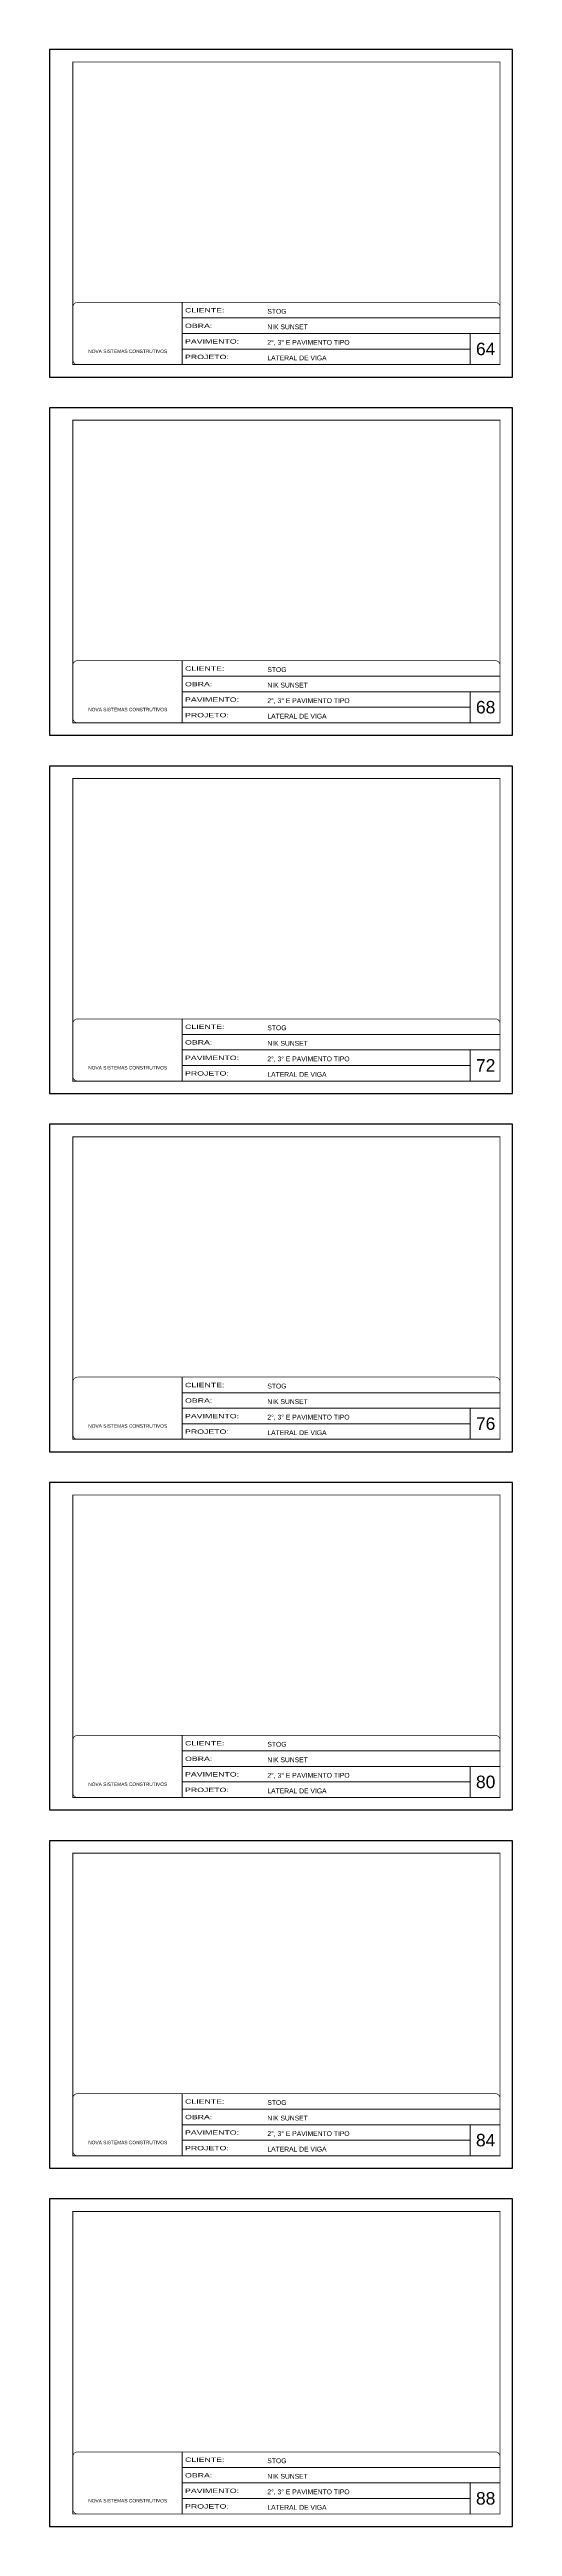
# Model space of a CAD drawing. Extents: x -10448 to -1189, y -11772 to 17235.
# Drawn here: x -5693 to -4208, y -8326 to -384 of the extents above; entities that cross this region are included whole.
import ezdxf

# ---------------------------------------------------------------- set-up
doc = ezdxf.new("R2010")
doc.units = 0
doc.linetypes.add('CONTINUO', pattern=[0])
doc.linetypes.add('DASHED', pattern=[0.75, 0.5, -0.25])
for name, color, linetype, lineweight in [('CARIMBO', 255, 'Continuous', 9), ('Folhas', 255, 'Continuous', 9), ('SARRAFO DE PRESSAO', 251, 'DASHED', 9)]:
    doc.layers.add(name, color=color, linetype=linetype, lineweight=lineweight)
doc.layers.add('Laje_Perimetro', color=7, linetype='Continuous', plot=False)
doc.styles.add('ARIAL', font='arial.ttf')
doc.styles.add('Tecnologia', font='')
doc.styles.get('Tecnologia').set_extended_font_data('Forgotten Futurist')

# ---------------------------------------------------------------- blocks, each defined once
blk = doc.blocks.new('9999999999')
at = {"color": 30, "linetype": 'CONTINUO'}
for p, q in [((98564.6, 34230.2), (98564.6, 34429.4)), ((98564.6, 34379.6), (99584, 34379.6)), ((98564.6, 34329.8), (99488, 34329.8)), ((99584, 34329.8), (99488, 34329.8)), ((99488, 34329.8), (99488, 34230.2)), ((98564.6, 34280), (99488, 34280))]:
    blk.add_line(p, q, dxfattribs=at)
at = {"color": 30, "linetype": 'CONTINUO', "const_width": 2}
blk.add_lwpolyline([(99584, 34230.2), (99584, 34414.4, 0.414214), (99569, 34429.4), (98229, 34429.4, 0.414214), (98214, 34414.4), (98214, 34245.2, 0.414214), (98229, 34230.2), (99584, 34230.2)], format="xyb", dxfattribs=at)
at = {"layer": 'Folhas'}
blk.add_lwpolyline([(98139, 34190.2), (99624, 34190.2), (99624, 35240.2), (98139, 35240.2)], close=True, dxfattribs=at)
at = {"layer": 'Folhas', "color": 30, "const_width": 3}
blk.add_lwpolyline([(98214, 34230.2), (99584, 34230.2), (99584, 35200.2), (98214, 35200.2)], close=True, dxfattribs=at)
at = {"color": 7, "linetype": 'Continuous', "ltscale": 5, "style": 'ARIAL'}
for s, height, p in [('STOG', 15.48, (98837.7, 34393.1)), ('2°, 3° E PAVIMENTO TIPO', 15.483, (98837.7, 34293.5)), ('NIK SUNSET', 15.48, (98837.7, 34343.3)), ('NOVA SISTEMAS CONSTRUTIVOS', 11.059, (98263.2, 34267.2)), ('LATERAL DE VIGA', 15.483, (98837.7, 34243.7))]:
    blk.add_text(s, height=height, dxfattribs=at).set_placement(p)
at = {"layer": 'Folhas', "color": 7, "style": 'Tecnologia', "width": 1.5}
for s, p in [('CLIENTE:', (98573.7, 34397.2)), ('OBRA:', (98573.7, 34347.3)), ('PAVIMENTO:', (98573.7, 34297.5)), ('PROJETO:', (98573.7, 34247.7))]:
    blk.add_text(s, height=14, dxfattribs=at).set_placement(p)

msp = doc.modelspace()

# ---------------------------------------------------------------- linework, layer by layer
at = {"layer": 'Laje_Perimetro'}
for points in [[(-4208.28, -384.4), (-5693.28, -384.4), (-5693.28, -1434.4), (-4208.28, -1434.4)], [(-4208.28, -1532.97), (-5693.28, -1532.97), (-5693.28, -2582.97), (-4208.28, -2582.97)], [(-4208.28, -2681.55), (-5693.28, -2681.55), (-5693.28, -3731.55), (-4208.28, -3731.55)], [(-4208.28, -3830.12), (-5693.28, -3830.12), (-5693.28, -4880.12), (-4208.28, -4880.12)], [(-4208.28, -4978.7), (-5693.28, -4978.7), (-5693.28, -6028.7), (-4208.28, -6028.7)], [(-4208.28, -6127.27), (-5693.28, -6127.27), (-5693.28, -7177.27), (-4208.28, -7177.27)], [(-4208.28, -7275.85), (-5693.28, -7275.85), (-5693.28, -8325.85), (-4208.28, -8325.85)]]:
    msp.add_lwpolyline(points, close=True, dxfattribs=at)

# ---------------------------------------------------------------- block references
at = {"layer": 'SARRAFO DE PRESSAO', "color": 6, "linetype": 'ByBlock'}
for p in [(-103832.26, -35624.6), (-103832.26, -36773.18), (-103832.26, -37921.75), (-103832.26, -39070.33), (-103832.26, -40218.9), (-103832.26, -41367.48), (-103832.26, -42516.05)]:
    msp.add_blockref('9999999999', p, dxfattribs=at)

# ---------------------------------------------------------------- texts
at = {"layer": 'CARIMBO', "style": 'ARIAL'}
for s, p in [('64', (-4325.42, -1364.26)), ('68', (-4325.42, -2512.83)), ('72', (-4325.42, -3661.41)), ('76', (-4325.42, -4809.98)), ('80', (-4325.42, -5958.56)), ('84', (-4325.42, -7107.13)), ('88', (-4325.42, -8255.71))]:
    msp.add_text(s, height=40, dxfattribs=at).set_placement(p)

doc.saveas('drawing.dxf')
